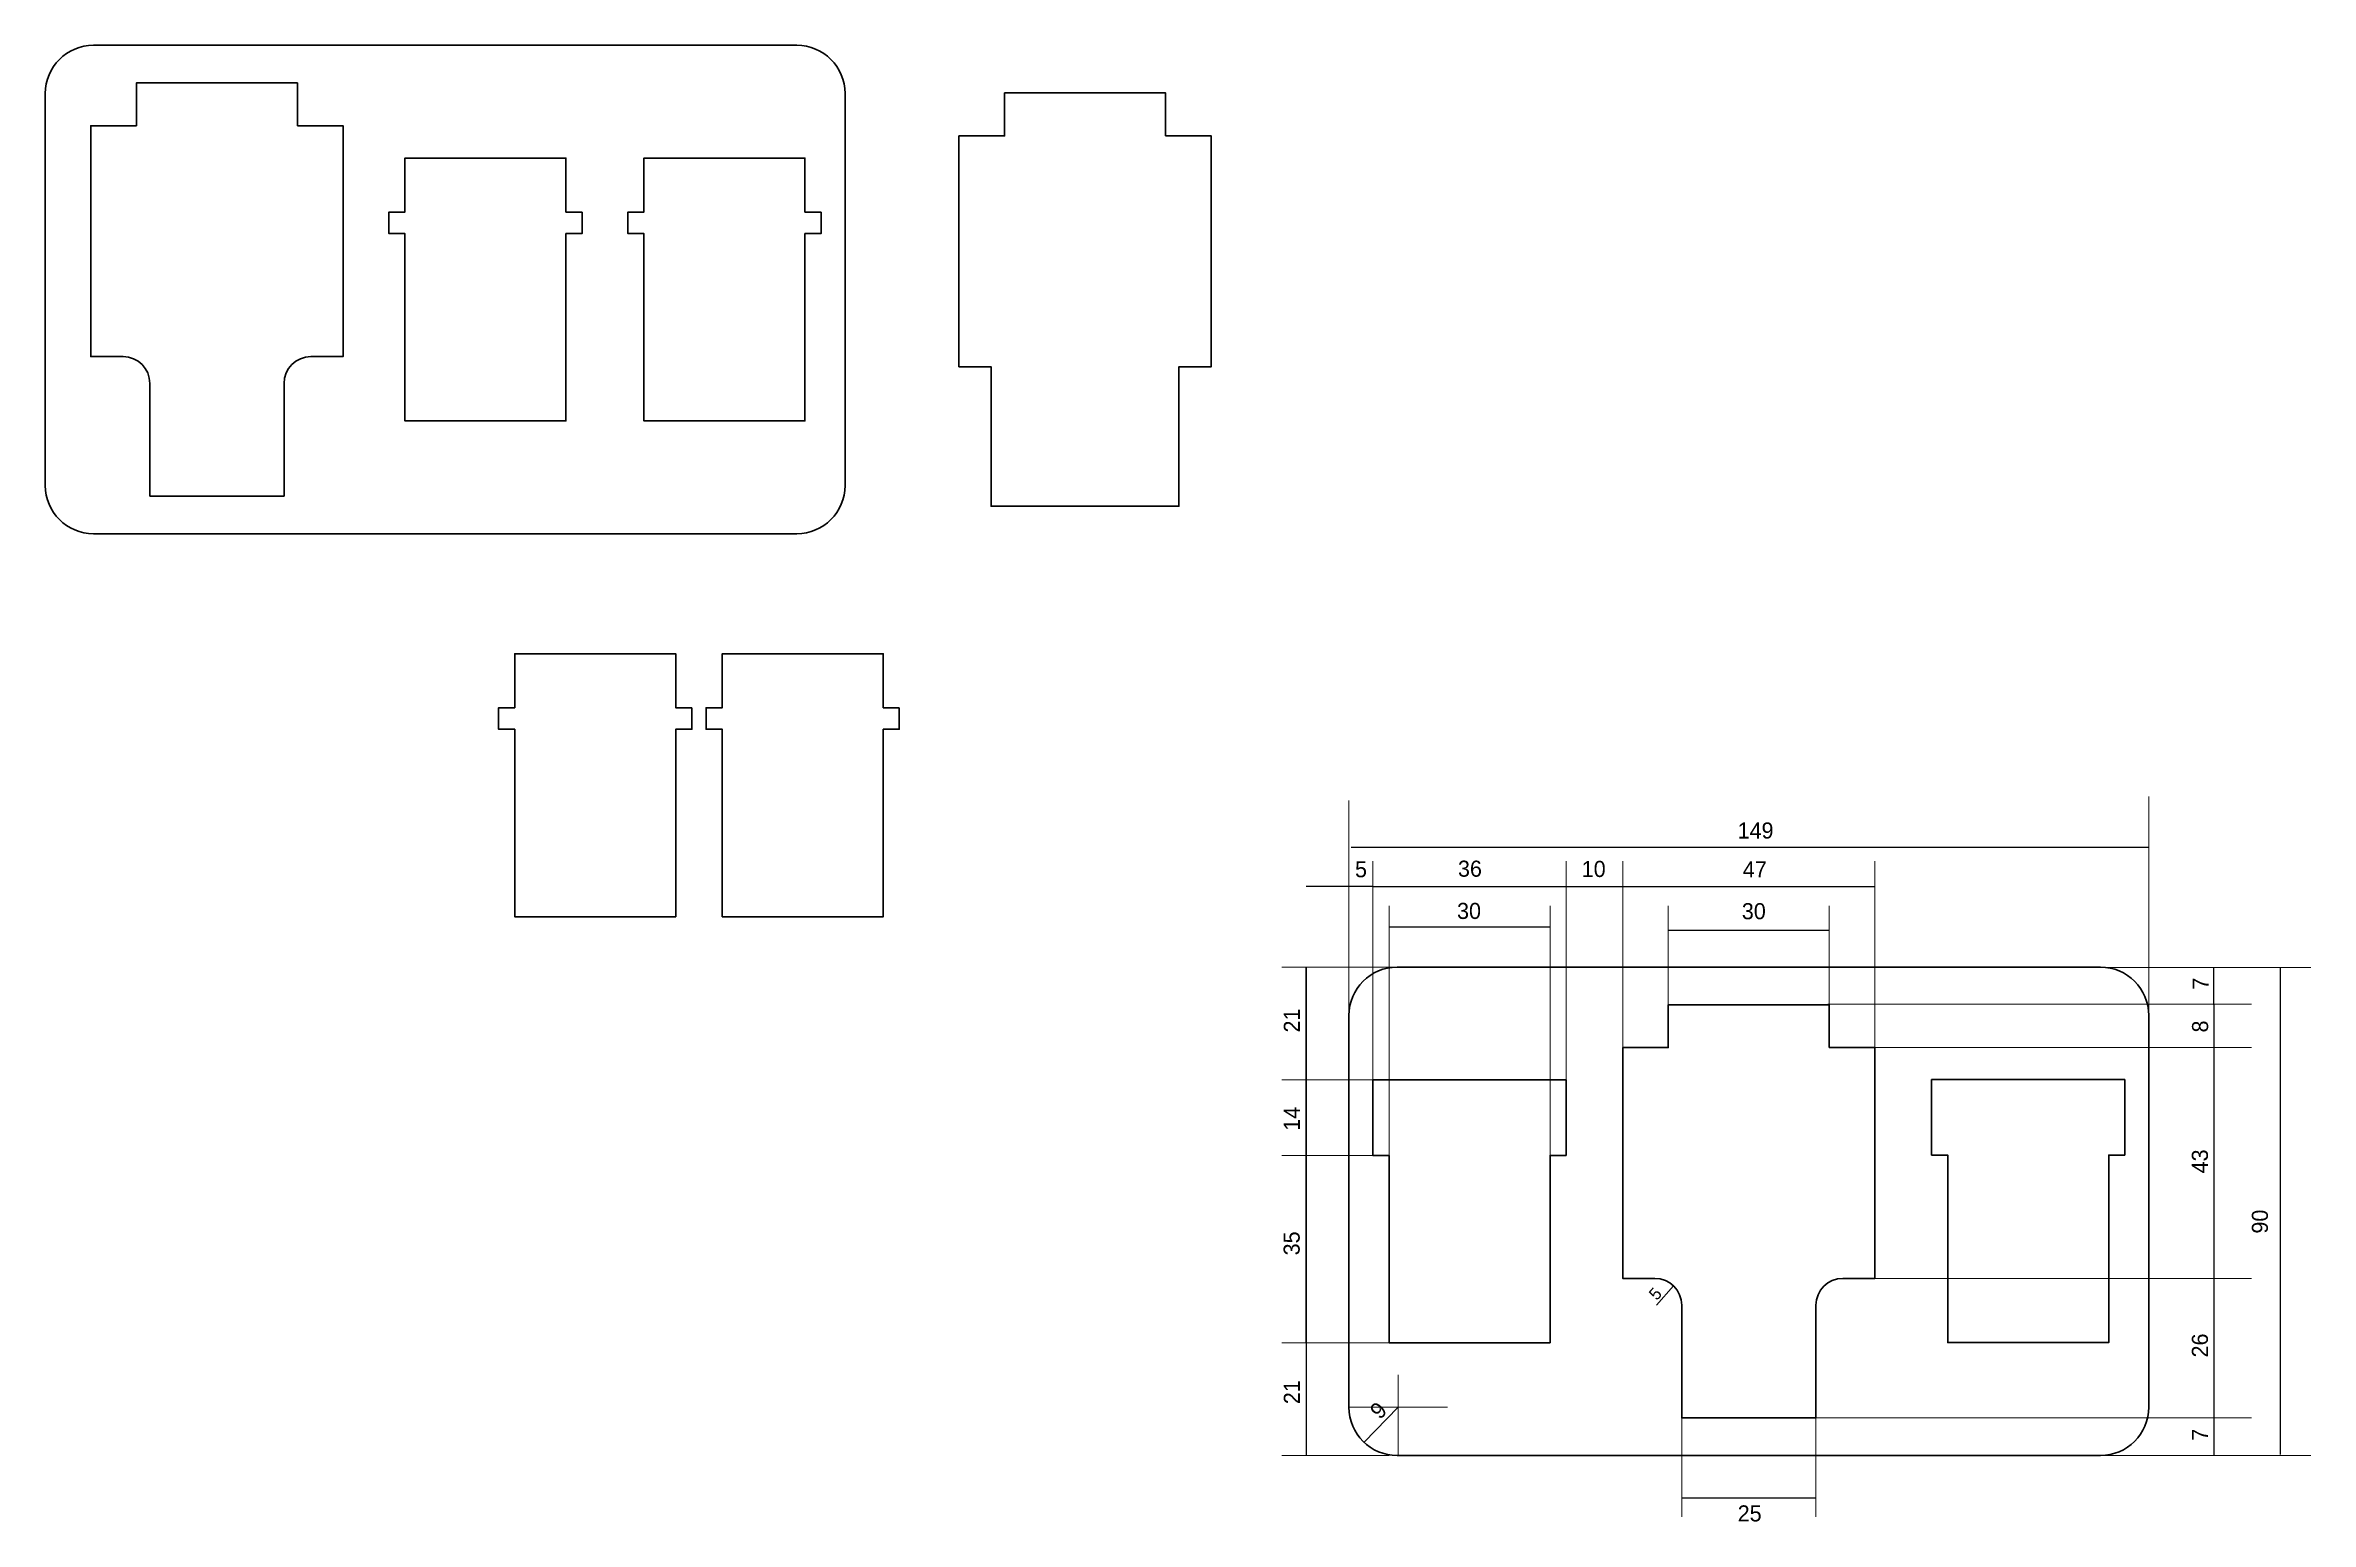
# Model space of a CAD drawing. Header units: millimetres. Extents: x -212 to 210, y -205 to 70.
import ezdxf

# ---------------------------------------------------------------- set-up
doc = ezdxf.new("R2010")
doc.units = ezdxf.units.MM
doc.header["$MEASUREMENT"] = 0
doc.layers.add('Capa 1', color=7, linetype='Continuous', lineweight=0)

# ---------------------------------------------------------------- blocks, each defined once
blk = doc.blocks.new('Block_0')
at = {"layer": 'Capa 1', "color": 250, "lineweight": 25, "true_color": 0x1d1d1b}
blk.add_line((30.8, -79.54), (179.41, -79.54), dxfattribs=at)
at = {"layer": 'Capa 1', "insert": (102.84, -77.98), "char_height": 0.2, "attachment_point": 7}
blk.add_mtext('\\C250;\\c1776925;\\FMyriad Pro|b0|i0|c1;\\H2.997200;\\W0.997375;149', dxfattribs=at)

msp = doc.modelspace()

# ---------------------------------------------------------------- linework, layer by layer
at = {"layer": 'Capa 1', "color": 250, "lineweight": 9, "true_color": 0x1d1d1b}
for p, q in [((30.41, -113.01), (30.41, -70.86)), ((179.41, -110.89), (179.41, -70.13)), ((34.87, -122.85), (34.87, -82.18)), ((34.87, -122.9), (34.87, -82.18)), ((70.87, -122.85), (70.87, -82.18)), ((81.41, -116.9), (81.41, -82.18)), ((128.41, -116.9), (128.41, -82.18)), ((37.87, -136.93), (37.87, -90.46)), ((67.87, -136.93), (67.87, -90.46)), ((89.91, -108.9), (89.91, -90.46)), ((119.91, -108.9), (119.91, -90.46)), ((42.2, -101.9), (17.9, -101.9)), ((120.38, -102), (209.6, -102)), ((119.61, -108.8), (198.55, -108.8)), ((128.41, -116.9), (198.55, -116.9)), ((34.87, -122.9), (17.9, -122.9)), ((34.87, -136.98), (17.9, -136.98)), ((128.41, -159.9), (198.55, -159.9)), ((37.87, -171.9), (17.9, -171.9)), ((92.41, -185.9), (92.41, -204.3)), ((117.41, -185.9), (117.41, -204.3)), ((117.41, -185.9), (198.55, -185.9)), ((37.87, -192.9), (17.9, -192.9)), ((118.08, -192.9), (209.6, -192.9))]:
    msp.add_line(p, q, dxfattribs=at)
at = {"layer": 'Capa 1', "color": 250, "lineweight": 25, "true_color": 0x1d1d1b}
for p, q in [((30.41, -86.85), (22.41, -86.85)), ((34.87, -86.85), (30.41, -86.85)), ((34.87, -86.85), (70.87, -86.85)), ((70.87, -86.85), (81.41, -86.85)), ((81.41, -86.85), (128.41, -86.85)), ((37.87, -94.38), (67.87, -94.38)), ((89.91, -95), (119.91, -95)), ((191.56, -108.9), (191.56, -102)), ((203.89, -101.9), (203.89, -192.71)), ((191.56, -108.9), (191.56, -116.9)), ((191.56, -116.9), (191.56, -159.9)), ((191.56, -159.9), (191.56, -185.9)), ((22.41, -171.85), (22.41, -192.9)), ((33.23, -190.44), (39.59, -183.91)), ((191.56, -185.9), (191.56, -192.9)), ((92.41, -200.81), (117.41, -200.81))]:
    msp.add_line(p, q, dxfattribs=at)
at = {"layer": 'Capa 1', "color": 250, "lineweight": 35, "true_color": 0x1d1d1b}
for p, q in [((22.41, -122.9), (22.41, -101.9)), ((22.41, -122.9), (22.41, -136.98)), ((22.41, -136.98), (22.41, -171.85))]:
    msp.add_line(p, q, dxfattribs=at)
at = {"layer": 'Capa 1', "color": 250, "lineweight": 18, "true_color": 0x1d1d1b}
msp.add_line((90.89, -161.31), (87.69, -164.9), dxfattribs=at)
at = {"layer": 'Capa 1'}
for p, q in [((39.59, -192.71), (39.59, -177.89)), ((30.41, -183.91), (48.78, -183.91))]:
    msp.add_line(p, q, dxfattribs=at)
at = {"layer": 'Capa 1', "color": 250, "lineweight": 35, "true_color": 0x1d1d1b}
for points in [[(-3.76, 52.98), (-3.76, 60.98), (-33.76, 60.98), (-33.76, 52.98), (-42.26, 52.98), (-42.26, 9.98), (-36.26, 9.98), (-36.26, -16.02), (-1.26, -16.02), (-1.26, 9.98), (4.74, 9.98), (4.74, 52.98)], [(-112.47, 38.78), (-115.47, 38.78), (-115.47, 48.86), (-145.47, 48.86), (-145.47, 38.78), (-148.47, 38.78), (-148.47, 34.78), (-145.47, 34.78), (-145.47, -0.14), (-115.47, -0.14), (-115.47, 34.78), (-112.47, 34.78)], [(-67.94, 38.78), (-70.94, 38.78), (-70.94, 48.86), (-100.94, 48.86), (-100.94, 38.78), (-103.94, 38.78), (-103.94, 34.78), (-100.94, 34.78), (-100.94, -0.14), (-70.94, -0.14), (-70.94, 34.78), (-67.94, 34.78)], [(-92.02, -53.58), (-95.02, -53.58), (-95.02, -43.5), (-125.02, -43.5), (-125.02, -53.58), (-128.02, -53.58), (-128.02, -57.58), (-125.02, -57.58), (-125.02, -92.5), (-95.02, -92.5), (-95.02, -57.58), (-92.02, -57.58)], [(-53.37, -53.58), (-56.37, -53.58), (-56.37, -43.5), (-86.37, -43.5), (-86.37, -53.58), (-89.37, -53.58), (-89.37, -57.58), (-86.37, -57.58), (-86.37, -92.5), (-56.37, -92.5), (-56.37, -57.58), (-53.37, -57.58)], [(70.87, -122.9), (67.87, -122.9), (67.87, -122.9), (37.87, -122.9), (37.87, -122.9), (34.87, -122.9), (34.87, -136.98), (37.87, -136.98), (37.87, -171.9), (67.87, -171.9), (67.87, -136.98), (70.87, -136.98)], [(174.96, -122.85), (171.96, -122.85), (171.96, -122.85), (141.96, -122.85), (141.96, -122.85), (138.96, -122.85), (138.96, -136.93), (141.96, -136.93), (141.96, -171.85), (171.96, -171.85), (171.96, -136.93), (174.96, -136.93)]]:
    msp.add_lwpolyline(points, close=True, dxfattribs=at)
for points, knots in [([(-72.47, -21.14), (-72.47, -21.14), (-203.49, -21.14), (-203.49, -21.14), (-208.46, -21.14), (-212.48, -17.11), (-212.48, -12.15), (-212.48, -12.15), (-212.48, 60.87), (-212.48, 60.87), (-212.48, 65.84), (-208.46, 69.86), (-203.49, 69.86), (-203.49, 69.86), (-72.47, 69.86), (-72.47, 69.86), (-67.51, 69.86), (-63.48, 65.84), (-63.48, 60.87), (-63.48, 60.87), (-63.48, -12.15), (-63.48, -12.15), (-63.48, -17.11), (-67.51, -21.14), (-72.47, -21.14)], [0, 0, 0, 0, 1, 1, 1, 2, 2, 2, 3, 3, 3, 4, 4, 4, 5, 5, 5, 6, 6, 6, 7, 7, 7, 8, 8, 8, 8]), ([(-165.5, 54.86), (-165.5, 54.86), (-165.5, 62.86), (-165.5, 62.86), (-165.5, 62.86), (-195.5, 62.86), (-195.5, 62.86), (-195.5, 62.86), (-195.5, 54.86), (-195.5, 54.86), (-195.5, 54.86), (-204, 54.86), (-204, 54.86), (-204, 54.86), (-204, 11.86), (-204, 11.86), (-204, 11.86), (-198, 11.86), (-198, 11.86), (-195.24, 11.86), (-193, 9.62), (-193, 6.86), (-193, 6.86), (-193, -14.14), (-193, -14.14), (-193, -14.14), (-168, -14.14), (-168, -14.14), (-168, -14.14), (-168, 6.86), (-168, 6.86), (-168, 9.62), (-165.76, 11.86), (-163, 11.86), (-163, 11.86), (-157, 11.86), (-157, 11.86), (-157, 11.86), (-157, 54.86), (-157, 54.86), (-157, 54.86), (-165.5, 54.86), (-165.5, 54.86)], [0, 0, 0, 0, 1, 1, 1, 2, 2, 2, 3, 3, 3, 4, 4, 4, 5, 5, 5, 6, 6, 6, 7, 7, 7, 8, 8, 8, 9, 9, 9, 10, 10, 10, 11, 11, 11, 12, 12, 12, 13, 13, 13, 14, 14, 14, 14]), ([(170.42, -192.9), (170.42, -192.9), (39.4, -192.9), (39.4, -192.9), (34.44, -192.9), (30.41, -188.88), (30.41, -183.91), (30.41, -183.91), (30.41, -110.89), (30.41, -110.89), (30.41, -105.93), (34.44, -101.9), (39.4, -101.9), (39.4, -101.9), (170.42, -101.9), (170.42, -101.9), (175.39, -101.9), (179.41, -105.93), (179.41, -110.89), (179.41, -110.89), (179.41, -183.91), (179.41, -183.91), (179.41, -188.88), (175.39, -192.9), (170.42, -192.9)], [0, 0, 0, 0, 1, 1, 1, 2, 2, 2, 3, 3, 3, 4, 4, 4, 5, 5, 5, 6, 6, 6, 7, 7, 7, 8, 8, 8, 8]), ([(119.91, -116.9), (119.91, -116.9), (119.91, -108.9), (119.91, -108.9), (119.91, -108.9), (89.91, -108.9), (89.91, -108.9), (89.91, -108.9), (89.91, -116.9), (89.91, -116.9), (89.91, -116.9), (81.41, -116.9), (81.41, -116.9), (81.41, -116.9), (81.41, -159.9), (81.41, -159.9), (81.41, -159.9), (87.41, -159.9), (87.41, -159.9), (90.17, -159.9), (92.41, -162.14), (92.41, -164.9), (92.41, -164.9), (92.41, -185.9), (92.41, -185.9), (92.41, -185.9), (117.41, -185.9), (117.41, -185.9), (117.41, -185.9), (117.41, -164.9), (117.41, -164.9), (117.41, -162.14), (119.65, -159.9), (122.41, -159.9), (122.41, -159.9), (128.41, -159.9), (128.41, -159.9), (128.41, -159.9), (128.41, -116.9), (128.41, -116.9), (128.41, -116.9), (119.91, -116.9), (119.91, -116.9)], [0, 0, 0, 0, 1, 1, 1, 2, 2, 2, 3, 3, 3, 4, 4, 4, 5, 5, 5, 6, 6, 6, 7, 7, 7, 8, 8, 8, 9, 9, 9, 10, 10, 10, 11, 11, 11, 12, 12, 12, 13, 13, 13, 14, 14, 14, 14])]:
    msp.add_open_spline(points, degree=3, knots=knots, dxfattribs=at)

# ---------------------------------------------------------------- block references
at = {"layer": 'Capa 1'}
msp.add_blockref('Block_0', (0, 0), dxfattribs=at)

# ---------------------------------------------------------------- texts
at = {"layer": 'Capa 1', "char_height": 0.2, "attachment_point": 7}
for s, insert in [('\\C250;\\c1776925;\\FMyriad Pro|b0|i0|c1;\\H2.997200;\\W1.000000;5', (31.54, -85.2)), ('\\C250;\\c1776925;\\FMyriad Pro|b0|i0|c1;\\H2.997200;\\W1.000000;36', (50.72, -85.1)), ('\\C250;\\c1776925;\\FMyriad Pro|b0|i0|c1;\\H2.997200;\\W1.000000;10', (73.78, -85.15)), ('\\C250;\\c1776925;\\FMyriad Pro|b0|i0|c1;\\H2.997200;\\W1.000000;47', (103.79, -85.2)), ('\\C250;\\c1776925;\\FMyriad Pro|b0|i0|c1;\\H2.997200;\\W1.000000;30', (50.55, -92.97)), ('\\C250;\\c1776925;\\FMyriad Pro|b0|i0|c1;\\H2.997200;\\W1.000000;30', (103.61, -93.02)), ('\\C250;\\c1776925;\\FMyriad Pro|b0|i0|c1;\\H2.997200;\\W1.000000;25', (102.84, -205.23))]:
    msp.add_mtext(s, dxfattribs=dict(at, insert=insert))
for s, insert, rotation in [('\\C250;\\c1776925;\\FMyriad Pro|b0|i0|c1;\\H2.997200;\\W1.000000;7', (190.58, -106.09), 90), ('\\C250;\\c1776925;\\FMyriad Pro|b0|i0|c1;\\H2.997200;\\W1.000000;21', (21.27, -114.08), 90), ('\\C250;\\c1776925;\\FMyriad Pro|b0|i0|c1;\\H2.997200;\\W1.000000;8', (190.53, -114.08), 90), ('\\C250;\\c1776925;\\FMyriad Pro|b0|i0|c1;\\H2.997200;\\W1.000000;14', (21.27, -132.39), 90), ('\\C250;\\c1776925;\\FMyriad Pro|b0|i0|c1;\\H2.997200;\\W1.000000;43', (190.49, -140.33), 90), ('\\C250;\\c1776925;\\FMyriad Pro|b0|i0|c1;\\H2.997200;\\W1.000000;90', (201.67, -151.55), 90), ('\\C250;\\c1776925;\\FMyriad Pro|b0|i0|c1;\\H2.997200;\\W1.000000;35', (21.27, -155.61), 90), ('\\C250;\\c1776925;\\FMyriad Pro|b0|i0|c1;\\H2.257709;\\W1.000000;5', (87.79, -164.16), 48.2277), ('\\C250;\\c1776925;\\FMyriad Pro|b0|i0|c1;\\H2.997200;\\W1.000000;26', (190.49, -174.63), 90), ('\\C250;\\c1776925;\\FMyriad Pro|b0|i0|c1;\\H2.997200;\\W1.000000;21', (21.27, -183.33), 90), ('\\C250;\\c1776925;\\FMyriad Pro|b0|i0|c1;\\H2.997200;\\W1.000000;9 ', (36.21, -186.36), 45.7562), ('\\C250;\\c1776925;\\FMyriad Pro|b0|i0|c1;\\H2.997200;\\W1.000000;7', (190.49, -190.15), 90)]:
    msp.add_mtext(s, dxfattribs=dict(at, insert=insert, rotation=rotation))

doc.saveas('drawing.dxf')
